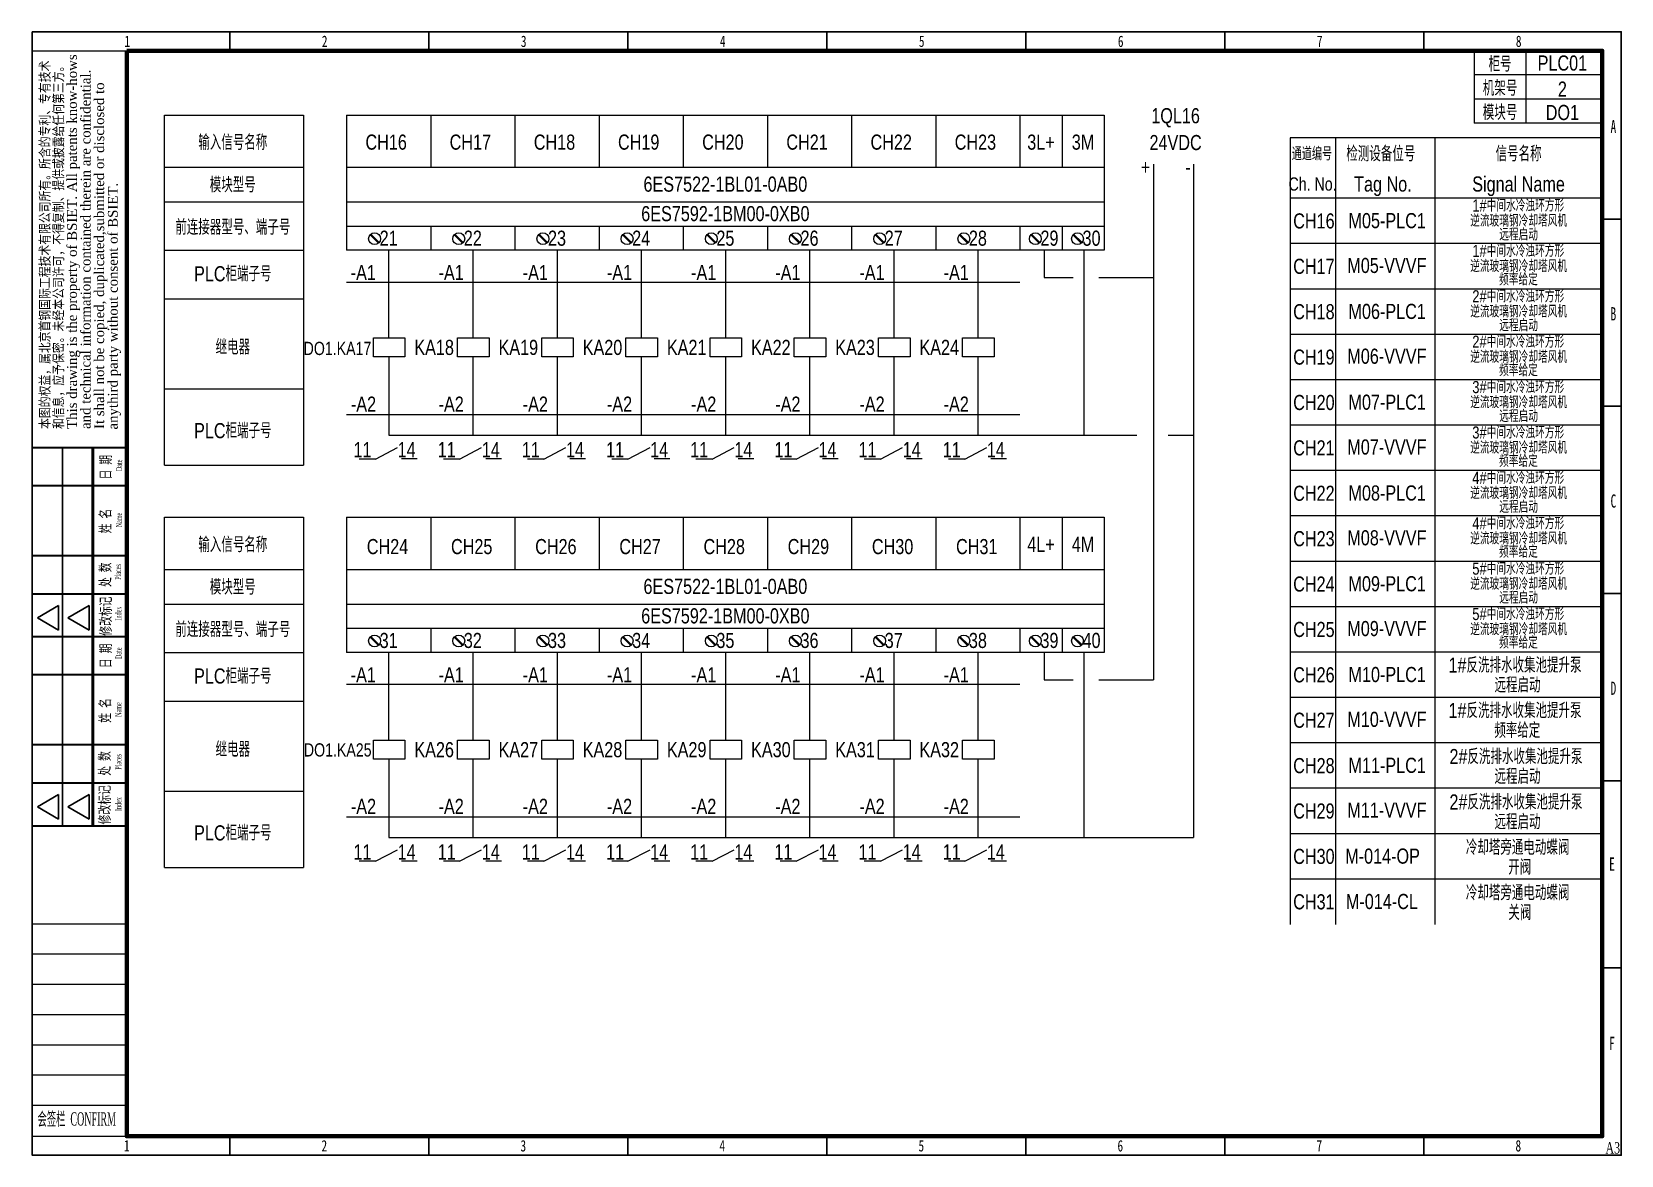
# Model space of a CAD drawing. Header units: millimetres. Extents: x -705761 to 1364679, y -410401 to 446404.
# Drawn here: x 810907 to 852919, y -47374 to -17674 of the extents above; entities that cross this region are included whole.
import ezdxf
from ezdxf.enums import TextEntityAlignment as Align

# ---------------------------------------------------------------- set-up
doc = ezdxf.new("R2010")
doc.units = ezdxf.units.MM
for name, color, linetype in [('1', 7, 'Continuous'), ('TK', 7, 'Continuous'), ('模板-签名-公用', 3, 'Continuous')]:
    doc.layers.add(name, color=color, linetype=linetype)
for name, color, linetype, lineweight in [('ECS_LEV_SYM_GEO_SCM', 7, 'Continuous', 0), ('图框', 7, 'Continuous', 13), ('层 63', 7, 'Continuous', 18)]:
    doc.layers.add(name, color=color, linetype=linetype, lineweight=lineweight)
doc.styles.add('bsee', font='BSDI_XW.shx', dxfattribs={"width": 0.8, "bigfont": 'BSDI_HZ.shx'})
doc.styles.add('LZ-Roman', font='times.ttf')
doc.styles.add('Style-Times New Roman', font='times.ttf')
doc.styles.add('Style-仿宋_GB2312', font='')
doc.styles.add('宋体', font='', dxfattribs={"width": 0.7, "height": 2.5})
doc.styles.add('宋体_1', font='', dxfattribs={"width": 0.7, "height": 2.386364})
doc.styles.get('Style-仿宋_GB2312').set_extended_font_data('仿宋_GB2312')
doc.styles.get('宋体').set_extended_font_data('SimSun')
doc.styles.get('宋体_1').set_extended_font_data('SimSun')

msp = doc.modelspace()

# ---------------------------------------------------------------- texts
at = {"layer": '1', "color": 7, "linetype": 'Continuous', "lineweight": 13, "style": 'bsee', "width": 0.8}
for s, height, p in [('柜号', 400, (849717.11, -18526.03)), ('PLC01', 400, (851364.38, -18500.19)), ('机架号', 400, (849717.11, -19166.03)), ('2', 400, (851364.38, -19188.61)), ('模块号', 400, (849717.11, -19806.03)), ('DO1', 400, (851364.38, -19807.32)), ('通道编号', 350, (844744.44, -20898.33)), ('检测设备位号', 400, (846564.94, -20898.33)), ('信号名称', 400, (850206.16, -20898.33)), ('Ch. No.', 350, (844761.1, -21698.33)), ('Tag No.', 400, (846620.58, -21698.33)), ('Signal Name', 400, (850206.16, -21698.33)), ('CH16', 400, (844796.5, -22673.83)), ('CH17', 400, (844796.5, -23873.83)), ('CH18', 400, (844796.5, -25073.83)), ('CH19', 400, (844796.5, -26273.83)), ('CH20', 400, (844796.5, -27473.83)), ('CH21', 400, (844796.5, -28673.83)), ('CH22', 400, (844796.5, -29873.83)), ('CH23', 400, (844796.5, -31073.83)), ('CH24', 400, (844796.5, -32273.83)), ('CH25', 400, (844796.5, -33473.83)), ('CH26', 400, (844796.5, -34673.83)), ('CH27', 400, (844796.5, -35873.83)), ('CH28', 400, (844796.5, -37073.83)), ('CH29', 400, (844796.5, -38273.83)), ('CH30', 400, (844796.5, -39473.83)), ('CH31', 400, (844796.5, -40673.83))]:
    msp.add_text(s, height=height, dxfattribs=at).set_placement(p, align=Align.MIDDLE_CENTER)
at = {"layer": '1', "color": 50, "lineweight": 35, "style": 'bsee', "width": 0.8}
for s, height, p in [('1#中间水冷浊环方形', 320, (848982.57, -22426.7)), ('M05-PLC1', 400, (845710.57, -22866.14)), ('逆流玻璃钢冷却塔风机', 320, (848928.18, -22826.7)), ('远程启动', 320, (849696.18, -23192.14)), ('1#中间水冷浊环方形', 320, (848982.57, -23626.7)), ('M05-VVVF', 400, (845679.81, -24050.76)), ('逆流玻璃钢冷却塔风机', 320, (848928.18, -24026.7)), ('频率给定', 320, (849691.14, -24378.75)), ('3#中间水冷浊环方形', 320, (848982.57, -27226.7)), ('M07-PLC1', 400, (845710.57, -27666.14)), ('逆流玻璃钢冷却塔风机', 320, (848928.18, -27626.7)), ('远程启动', 320, (849696.18, -27992.14)), ('3#中间水冷浊环方形', 320, (848982.57, -28426.7)), ('M07-VVVF', 400, (845679.81, -28850.76)), ('逆流玻璃钢冷却塔风机', 320, (848928.18, -28826.7)), ('频率给定', 320, (849691.14, -29178.75)), ('5#中间水冷浊环方形', 320, (848982.57, -32026.7)), ('M09-PLC1', 400, (845710.57, -32466.14)), ('逆流玻璃钢冷却塔风机', 320, (848928.18, -32426.7)), ('远程启动', 320, (849696.18, -32792.14)), ('5#中间水冷浊环方形', 320, (848982.57, -33226.7)), ('M09-VVVF', 400, (845679.81, -33650.76)), ('逆流玻璃钢冷却塔风机', 320, (848928.18, -33626.7)), ('频率给定', 320, (849691.14, -33978.75)), ('M11-PLC1', 400, (845710.57, -37266.14)), ('2#反洗排水收集池提升泵', 400, (848379.22, -37034.96)), ('远程启动', 400, (849570.4, -37559.96)), ('2#反洗排水收集池提升泵', 400, (848379.22, -38234.96)), ('M11-VVVF', 400, (845679.81, -38450.76)), ('远程启动', 400, (849570.4, -38759.96))]:
    msp.add_text(s, height=height, dxfattribs=at).set_placement(p)
at = {"layer": '1', "color": 7, "lineweight": 35, "style": 'bsee', "width": 0.8}
for s, height, p in [('2#中间水冷浊环方形', 320, (848982.57, -24826.7)), ('M06-PLC1', 400, (845710.57, -25266.14)), ('逆流玻璃钢冷却塔风机', 320, (848928.18, -25226.7)), ('远程启动', 320, (849696.18, -25592.14)), ('M06-VVVF', 400, (845679.81, -26450.76)), ('2#中间水冷浊环方形', 320, (848982.57, -26026.7)), ('逆流玻璃钢冷却塔风机', 320, (848928.18, -26426.7)), ('频率给定', 320, (849691.14, -26778.75)), ('4#中间水冷浊环方形', 320, (848982.57, -29626.7)), ('M08-PLC1', 400, (845710.57, -30066.14)), ('逆流玻璃钢冷却塔风机', 320, (848928.18, -30026.7)), ('远程启动', 320, (849696.18, -30392.14)), ('4#中间水冷浊环方形', 320, (848982.57, -30826.7)), ('M08-VVVF', 400, (845679.81, -31250.76)), ('逆流玻璃钢冷却塔风机', 320, (848928.18, -31226.7)), ('频率给定', 320, (849691.14, -31578.75)), ('1#反洗排水收集池提升泵', 400, (848354.61, -34618)), ('M10-PLC1', 400, (845710.57, -34866.14)), ('远程启动', 400, (849570.4, -35143)), ('M10-VVVF', 400, (845679.81, -36050.76)), ('1#反洗排水收集池提升泵', 400, (848354.61, -35818)), ('频率给定', 400, (849564.1, -36343))]:
    msp.add_text(s, height=height, dxfattribs=at).set_placement(p)
at = {"layer": '1', "color": 191, "lineweight": 35, "style": 'bsee', "width": 0.8}
for s, p in [('冷却塔旁通电动蝶阀', (848813.15, -39434.96)), ('M-014-OP', (845624.42, -39666.14)), ('开阀', (849933.15, -39959.96)), ('冷却塔旁通电动蝶阀', (848813.15, -40634.96)), ('M-014-CL', (845642.88, -40866.14)), ('关阀', (849935.67, -41159.96))]:
    msp.add_text(s, height=400, dxfattribs=at).set_placement(p)
at = {"layer": '层 63', "color": 52, "linetype": 'Continuous', "lineweight": 35, "ltscale": 10, "style": 'bsee', "width": 0.8}
for s, p in [('1QL16', (841140.66, -19893.09)), ('输入信号名称', (816220.4, -20598.3)), ('CH16', (820273.83, -20590.56)), ('CH17', (822498.83, -20590.56)), ('CH18', (824723.83, -20590.56)), ('CH19', (826948.83, -20590.56)), ('CH20', (829173.83, -20590.56)), ('CH21', (831398.83, -20590.56)), ('CH22', (833623.83, -20590.56)), ('CH23', (835848.83, -20590.56)), ('3L+', (837581.85, -20590.56)), ('3M', (838694.35, -20590.56)), ('24VDC', (841140.66, -20602.34)), ('+', (840346.11, -21250.13)), ('-', (841465.12, -21250.13)), ('模块型号', (816220.4, -21719.12)), ('6ES7522-1BL01-0AB0', (829240.16, -21701.64)), ('前连接器型号、端子号', (816220.4, -22839.95)), ('21', (820340.16, -23130.16)), ('22', (822565.16, -23130.16)), ('23', (824790.16, -23130.16)), ('24', (827015.16, -23130.16)), ('25', (829240.16, -23130.16)), ('26', (831465.16, -23130.16)), ('27', (833690.16, -23130.16)), ('28', (835915.16, -23130.16)), ('29', (837806.79, -23130.16)), ('30', (838919.29, -23130.16)), ('PLC柜端子号', (816220.4, -24071.05)), ('-A1', (821992.29, -24038.2)), ('-A1', (824217.29, -24038.2)), ('-A1', (826442.29, -24038.2)), ('-A1', (828667.29, -24038.2)), ('-A1', (830892.29, -24038.2)), ('-A1', (833117.29, -24038.2)), ('-A1', (835342.29, -24038.2)), ('继电器', (816220.4, -26007.82)), ('-A2', (821992.29, -27516.86)), ('-A2', (824217.29, -27516.86)), ('-A2', (826442.29, -27516.86)), ('-A2', (828667.29, -27516.86)), ('-A2', (830892.29, -27516.86)), ('-A2', (833117.29, -27516.86)), ('-A2', (835342.29, -27516.86)), ('PLC柜端子号', (816220.4, -28218.33)), ('输入信号名称', (816220.4, -31232.47)), ('CH24', (820309.94, -31283.47)), ('CH25', (822534.94, -31283.47)), ('CH26', (824759.94, -31283.47)), ('CH27', (826984.94, -31283.47)), ('CH28', (829209.94, -31283.47)), ('CH29', (831434.94, -31283.47)), ('CH30', (833659.94, -31283.47)), ('CH31', (835884.94, -31283.47)), ('4L+', (837581.85, -31224.73)), ('4M', (838694.35, -31224.73)), ('模块型号', (816220.4, -32353.29)), ('6ES7522-1BL01-0AB0', (829240.16, -32335.8)), ('前连接器型号、端子号', (816220.4, -33474.11)), ('31', (820340.16, -33764.33)), ('32', (822565.16, -33764.33)), ('33', (824790.16, -33764.33)), ('34', (827015.16, -33764.33)), ('35', (829240.16, -33764.33)), ('36', (831465.16, -33764.33)), ('37', (833690.16, -33764.33)), ('38', (835915.16, -33764.33)), ('39', (837806.79, -33764.33)), ('40', (838919.29, -33764.33)), ('PLC柜端子号', (816220.4, -34705.22)), ('-A1', (821992.29, -34672.36)), ('-A1', (824217.29, -34672.36)), ('-A1', (826442.29, -34672.36)), ('-A1', (828667.29, -34672.36)), ('-A1', (830892.29, -34672.36)), ('-A1', (833117.29, -34672.36)), ('-A1', (835342.29, -34672.36)), ('继电器', (816220.4, -36641.99)), ('-A2', (821992.29, -38151.02)), ('-A2', (824217.29, -38151.02)), ('-A2', (826442.29, -38151.02)), ('-A2', (828667.29, -38151.02)), ('-A2', (830892.29, -38151.02)), ('-A2', (833117.29, -38151.02)), ('-A2', (835342.29, -38151.02)), ('PLC柜端子号', (816220.4, -38852.5))]:
    msp.add_text(s, height=400, dxfattribs=at).set_placement(p, align=Align.MIDDLE_CENTER)
at = {"layer": '层 63', "color": 7, "linetype": 'Continuous', "lineweight": 35, "ltscale": 10, "style": 'bsee', "width": 0.8}
for p in [(829240.16, -22480.8), (829240.16, -33114.97)]:
    msp.add_text('6ES7592-1BM00-0XB0', height=400, dxfattribs=at).set_placement(p, align=Align.MIDDLE_CENTER)
at = {"layer": '层 63', "color": 52, "linetype": 'Continuous', "lineweight": 35, "ltscale": 10, "style": 'bsee', "width": 0.8}
for s, height, p in [('-A1', 400, (820002.87, -24038.2)), ('DO1.KA17', 350, (819882.12, -26045.08)), ('KA18', 400, (822065.4, -26017.66)), ('KA19', 400, (824290.4, -26017.66)), ('KA20', 400, (826515.4, -26017.66)), ('KA21', 400, (828740.4, -26017.66)), ('KA22', 400, (830965.4, -26017.66)), ('KA23', 400, (833190.4, -26017.66)), ('KA24', 400, (835415.4, -26017.66)), ('-A2', 400, (820007.67, -27516.86)), ('11', 400, (819886.66, -28722)), ('14', 400, (821052.77, -28722)), ('11', 400, (822111.66, -28722)), ('14', 400, (823277.77, -28722)), ('11', 400, (824336.66, -28722)), ('14', 400, (825502.77, -28722)), ('11', 400, (826561.66, -28722)), ('14', 400, (827727.77, -28722)), ('11', 400, (828786.66, -28722)), ('14', 400, (829952.77, -28722)), ('11', 400, (831011.66, -28722)), ('14', 400, (832177.77, -28722)), ('11', 400, (833236.66, -28722)), ('14', 400, (834402.77, -28722)), ('11', 400, (835461.66, -28722)), ('14', 400, (836627.77, -28722)), ('-A1', 400, (820002.87, -34672.36)), ('DO1.KA25', 350, (819888.54, -36658.57)), ('KA26', 400, (822065.4, -36651.83)), ('KA27', 400, (824290.4, -36651.83)), ('KA28', 400, (826515.4, -36651.83)), ('KA29', 400, (828740.4, -36651.83)), ('KA30', 400, (830965.4, -36651.83)), ('KA31', 400, (833190.4, -36651.83)), ('KA32', 400, (835415.4, -36651.83)), ('-A2', 400, (820007.67, -38151.02)), ('11', 400, (819886.66, -39356.17)), ('14', 400, (821052.77, -39356.17)), ('11', 400, (822111.66, -39356.17)), ('14', 400, (823277.77, -39356.17)), ('11', 400, (824336.66, -39356.17)), ('14', 400, (825502.77, -39356.17)), ('11', 400, (826561.66, -39356.17)), ('14', 400, (827727.77, -39356.17)), ('11', 400, (828786.66, -39356.17)), ('14', 400, (829952.77, -39356.17)), ('11', 400, (831011.66, -39356.17)), ('14', 400, (832177.77, -39356.17)), ('11', 400, (833236.66, -39356.17)), ('14', 400, (834402.77, -39356.17)), ('11', 400, (835461.66, -39356.17)), ('14', 400, (836627.77, -39356.17))]:
    msp.add_text(s, height=height, dxfattribs=at).set_placement(p, align=Align.MIDDLE_RIGHT)

# ---------------------------------------------------------------- blocks, each defined once
blk = doc.blocks.new('*U705')
at = {"layer": 'ECS_LEV_SYM_GEO_SCM', "color": 7, "linetype": 'Continuous', "lineweight": 13, "ltscale": 10000}
for p, q in [((1.01, -1.2), (-1.2, 1.01)), ((1.2, -1.01), (-1.01, 1.2))]:
    blk.add_line(p, q, dxfattribs=at)
blk.add_circle((0, 0), 1.57, dxfattribs=at)
blk = doc.blocks.new('BSIET_通用图框_A3_1')
at = {"layer": '图框', "color": 7, "linetype": 'Continuous', "lineweight": 25}
for p, q in [((-367.8, 297), (-367.8, 292)), ((-315.2, 297), (-315.2, 292)), ((-262.6, 297), (-262.6, 292)), ((-210, 297), (-210, 292)), ((-157.4, 297), (-157.4, 292)), ((-104.8, 297), (-104.8, 292)), ((-52.2, 297), (-52.2, 292)), ((0, 247.5), (-5, 247.5)), ((0, 198), (-5, 198)), ((-420, 187), (-395, 187)), ((-412, 187), (-412, 87)), ((0, 148.5), (-5, 148.5)), ((-413.03, 145.32), (-418.65, 142.07)), ((-413.03, 138.82), (-413.03, 145.32)), ((-404.96, 145.32), (-410.58, 142.07)), ((-404.96, 138.82), (-404.96, 145.32)), ((-418.65, 142.07), (-413.03, 138.82)), ((-410.58, 142.07), (-404.96, 138.82)), ((0, 99), (-5, 99)), ((-413.03, 95.32), (-418.65, 92.07)), ((-413.03, 88.82), (-413.03, 95.32)), ((-404.96, 95.32), (-410.58, 92.07)), ((-404.96, 88.82), (-404.96, 95.32)), ((-418.65, 92.07), (-413.03, 88.82)), ((-410.58, 92.07), (-404.96, 88.82)), ((0, 49.5), (-5, 49.5)), ((-367.8, 0), (-367.8, 5)), ((-315.2, 0), (-315.2, 5)), ((-262.6, 0), (-262.6, 5)), ((-210, 0), (-210, 5)), ((-157.4, 0), (-157.4, 5)), ((-104.8, 0), (-104.8, 5)), ((-52.2, 0), (-52.2, 5))]:
    blk.add_line(p, q, dxfattribs=at)
at = {"layer": '图框', "color": 7, "linetype": 'Continuous', "lineweight": 20}
for p, q in [((-420, 292), (-395, 292)), ((-420, 292), (-395, 292)), ((-420, 292), (-395, 292)), ((-420, 292), (-395, 292)), ((-420, 187), (-395, 187)), ((-420, 187), (-395, 187)), ((-420.12, 61.21), (-395.12, 61.21)), ((-420, 61.21), (-395, 61.21)), ((-420, 61.21), (-395, 61.21)), ((-420, 61.21), (-395, 61.21)), ((-420.02, 53.21), (-395.02, 53.21)), ((-420.02, 53.21), (-395.02, 53.21)), ((-420.02, 53.21), (-395.02, 53.21)), ((-420, 53.21), (-395, 53.21)), ((-420, 45.21), (-395, 45.21)), ((-420, 37.21), (-395, 37.21)), ((-420, 29.21), (-395, 29.21)), ((-420, 21.21), (-395, 21.21)), ((-420, 13.21), (-395, 13.21)), ((-420, 5), (-395, 5))]:
    blk.add_line(p, q, dxfattribs=at)
at = {"layer": '图框', "color": 7, "linetype": 'Continuous', "lineweight": 35}
for p, q in [((-395, 187), (-420, 187)), ((-395, 187), (-420, 187)), ((-394.92, 177), (-420, 177)), ((-394.92, 158.45), (-420, 158.45)), ((-395.06, 148.35), (-420, 148.35)), ((-395, 137), (-420, 137)), ((-395, 137), (-420, 137)), ((-394.92, 127), (-420, 127)), ((-394.92, 108.45), (-420, 108.45)), ((-395.06, 98.35), (-420, 98.35)), ((-395, 87), (-420, 87))]:
    blk.add_line(p, q, dxfattribs=at)
at = {"layer": '图框', "color": 7, "linetype": 'Continuous', "lineweight": 50}
blk.add_line((-404, 187), (-404, 87), dxfattribs=at)
at = {"layer": '图框', "lineweight": 25}
blk.add_lwpolyline([(-420, 297), (0, 297), (0, 0), (-420, 0)], close=True, dxfattribs=at)
at = {"layer": '图框', "lineweight": 100}
blk.add_lwpolyline([(-395, 292), (-5, 292), (-5, 5), (-395, 5)], close=True, dxfattribs=at)
at = {"layer": 'TK', "style": '宋体_1', "width": 0.7, "flags": 3}
for tag, p in [('LZCO_NGZBS-W50-H30-D10_T7', (-43.87, 279.75)), ('LZCO_NJN-W50-H30-D10_T7', (-42.73, 248.65))]:
    blk.add_attdef(tag, text='', height=3, dxfattribs=at).set_placement(p, align=Align.MIDDLE_CENTER)
at = {"layer": 'TK', "style": '宋体', "width": 0.7, "flags": 3}
for tag, p in [('LZHQ_N会签6_T6_H6', (-407.25, 57.08)), ('LZHQ_N会签5_T6_H6', (-407.25, 49.08)), ('LZHQ_N会签4_T6_H6', (-407.25, 41.08)), ('LZHQ_N会签3_T6_H6', (-407.25, 33.08)), ('LZHQ_N会签2_T6_H6', (-407.25, 25.08)), ('LZHQ_N会签1_T6_H6', (-407.25, 17.08))]:
    blk.add_attdef(tag, text='', height=2.5, dxfattribs=at).set_placement(p, align=Align.MIDDLE)
at = {"layer": '图框', "color": 7, "linetype": 'Continuous', "lineweight": 25}
for s, height, style, width, p in [('1', 3, 'Style-仿宋_GB2312', 0.733334, (-394.89, 294.49)), ('2', 3, 'Style-仿宋_GB2312', 0.733334, (-342.7, 294.49)), ('3', 3, 'Style-仿宋_GB2312', 0.733334, (-290.1, 294.49)), ('4', 3, 'Style-仿宋_GB2312', 0.733334, (-237.5, 294.49)), ('5', 3, 'Style-仿宋_GB2312', 0.733334, (-184.9, 294.49)), ('6', 3, 'Style-仿宋_GB2312', 0.733334, (-132.3, 294.49)), ('7', 3, 'Style-仿宋_GB2312', 0.733334, (-79.7, 294.49)), ('8', 3, 'Style-仿宋_GB2312', 0.733334, (-27.1, 294.49)), ('A', 3.5, 'Style-仿宋_GB2312', 0.628572, (-2.07, 271.95)), ('B', 3.5, 'Style-仿宋_GB2312', 0.628572, (-2.07, 222.45)), ('C', 3.5, 'Style-仿宋_GB2312', 0.628572, (-2.07, 172.95)), ('D', 3.5, 'Style-仿宋_GB2312', 0.628572, (-2.07, 123.45)), ('E', 3.5, 'Style-仿宋_GB2312', 0.628572, (-2.43, 76.97)), ('F', 3.5, 'Style-仿宋_GB2312', 0.628572, (-2.43, 29.56)), ('1', 3, 'Style-仿宋_GB2312', 0.733334, (-395, 2.5)), ('2', 3, 'Style-仿宋_GB2312', 0.733334, (-342.8, 2.5)), ('3', 3, 'Style-仿宋_GB2312', 0.733334, (-290.2, 2.5)), ('4', 3, 'Style-仿宋_GB2312', 0.733334, (-237.6, 2.5)), ('5', 3, 'Style-仿宋_GB2312', 0.733334, (-185, 2.5)), ('6', 3, 'Style-仿宋_GB2312', 0.733334, (-132.4, 2.5)), ('7', 3, 'Style-仿宋_GB2312', 0.733334, (-79.8, 2.5)), ('8', 3, 'Style-仿宋_GB2312', 0.733334, (-27.2, 2.5)), ('A3', 3, 'Style-Times New Roman', 0.7, (-2.23, 1.95))]:
    blk.add_text(s, height=height, dxfattribs=dict(at, style=style, width=width)).set_placement(p, align=Align.MIDDLE_CENTER)
at = {"layer": '图框', "color": 7, "linetype": 'Continuous', "lineweight": 20, "style": 'LZ-Roman'}
for s, p in [('This drawing is the property of BSIET. All patents know-hows', (-410.8, 192)), ('and technical information contained therein are confidential.', (-407.2, 192)), ('It shall not be copied, duplicated,submitted or disclosed to ', (-403.6, 192))]:
    blk.add_text(s, height=2.6, rotation=90, dxfattribs=at).set_placement(p, align=Align.TOP_LEFT)
at = {"layer": '图框', "color": 7, "linetype": 'Continuous', "lineweight": 20, "style": 'Style-仿宋_GB2312', "width": 0.807692}
blk.add_text('本图的权益，属北京首钢国际工程技术有限公司所有。所含的专利、专有技术', height=2.6, rotation=90, dxfattribs=at).set_placement((-418, 192), align=Align.TOP_LEFT)
at = {"layer": '图框', "color": 7, "linetype": 'Continuous'}
for s, height, style, width, p in [('和信息，应予保密。未经本公司许可，不得复制、提供或披露给任何第三方。', 2.6, 'Style-仿宋_GB2312', 0.807692, (-411.8, 192)), ('Name', 1.6, 'Style-Times New Roman', 0.55, (-396.29, 165.99)), ('Places', 1.6, 'Style-Times New Roman', 0.55, (-396.54, 152.12)), ('Index', 1.6, 'Style-Times New Roman', 0.55, (-396.43, 141.36)), ('Name', 1.6, 'Style-Times New Roman', 0.55, (-396.44, 115.88)), ('Places', 1.6, 'Style-Times New Roman', 0.55, (-396.43, 101.92)), ('Index', 1.6, 'Style-Times New Roman', 0.55, (-396.46, 90.97))]:
    blk.add_text(s, height=height, rotation=90, dxfattribs=dict(at, style=style, width=width)).set_placement(p)
at = {"layer": '图框', "color": 7, "linetype": 'Continuous', "style": 'LZ-Roman'}
blk.add_text('anythird party without consent of BSIET.', height=2.6, rotation=90, dxfattribs=at).set_placement((-397.4, 191.84))
at = {"layer": '图框', "color": 7, "linetype": 'Continuous', "lineweight": 20, "style": 'Style-仿宋_GB2312', "width": 0.678571}
for s, p in [('日 期', (-399.21, 178.68)), ('姓 名', (-399.32, 164.4)), ('处 数', (-399.32, 150.23)), ('修改标记', (-399.21, 137.34)), ('日 期', (-399.21, 128.79)), ('姓 名', (-399.38, 114.34)), ('处 数', (-399.49, 100.34)), ('修改标记', (-399.49, 87.45))]:
    blk.add_text(s, height=2.8, rotation=90, dxfattribs=at).set_placement(p)
at = {"layer": '图框', "color": 7, "linetype": 'Continuous', "lineweight": 25, "style": 'Style-Times New Roman', "width": 0.55}
for p in [(-396.24, 180.85), (-396.4, 131.18)]:
    blk.add_text('Date', height=1.6, rotation=90, dxfattribs=at).set_placement(p)
at = {"layer": '图框', "color": 7, "linetype": 'Continuous', "style": 'Style-Times New Roman', "width": 0.5}
blk.add_text('会签栏  CONFIRM', height=3.5, dxfattribs=at).set_placement((-418.59, 7.85))
at = {"layer": '模板-签名-公用', "style": '宋体', "width": 0.7, "flags": 3}
blk.add_attdef('LZFRAME', (-40.91, 2.06), '', height=3, dxfattribs=at)
at = {"layer": '模板-签名-公用', "style": '宋体', "width": 0.7}
blk.add_attdef('LZTQINS', text='', height=2, dxfattribs=at).set_placement((-5, 5), align=Align.MIDDLE)

# ---------------------------------------------------------------- linework, layer by layer
at = {"layer": '1', "color": 7, "linetype": 'Continuous', "lineweight": 13}
for p, q in [((849036.59, -18173.83), (849036.59, -20093.83)), ((849036.59, -18173.83), (852419.33, -18173.83)), ((850397.62, -18173.83), (850397.62, -20093.83)), ((852419.33, -18813.83), (849036.59, -18813.83)), ((852419.33, -19453.83), (849036.59, -19453.83)), ((852419.33, -20093.83), (849036.59, -20093.83)), ((852419.33, -20473.83), (844169.33, -20473.83)), ((844169.33, -20473.83), (844169.33, -41273.83)), ((845369.33, -20473.83), (845369.33, -41273.83)), ((847996.43, -20473.83), (847996.43, -41273.83)), ((852419.33, -22073.83), (844169.33, -22073.83)), ((852419.33, -23273.83), (844169.33, -23273.83)), ((852419.33, -24473.83), (844169.33, -24473.83)), ((852419.33, -25673.83), (844169.33, -25673.83)), ((852419.33, -26873.83), (844169.33, -26873.83)), ((852419.33, -28073.83), (844169.33, -28073.83)), ((852419.33, -29273.83), (844169.33, -29273.83)), ((852419.33, -30473.83), (844169.33, -30473.83)), ((852419.33, -31673.83), (844169.33, -31673.83)), ((852419.33, -32873.83), (844169.33, -32873.83)), ((852419.33, -34073.83), (844169.33, -34073.83)), ((852419.33, -35273.83), (844169.33, -35273.83)), ((852419.33, -36473.83), (844169.33, -36473.83)), ((852419.33, -37673.83), (844169.33, -37673.83)), ((852419.33, -38873.83), (844169.33, -38873.83)), ((852419.33, -40073.83), (844169.33, -40073.83))]:
    msp.add_line(p, q, dxfattribs=at)
at = {"layer": '层 63', "color": 52, "linetype": 'Continuous', "lineweight": 13, "ltscale": 10}
for p, q in [((814419.33, -19876), (818086, -19876)), ((814419.33, -29134.33), (814419.33, -19876)), ((818086, -19876), (818086, -29134.33)), ((819227.66, -19876), (819227.66, -23451)), ((819227.66, -19876), (839252.66, -19876)), ((821452.66, -19876), (821452.66, -21251)), ((823677.66, -19876), (823677.66, -21251)), ((825902.66, -19876), (825902.66, -21251)), ((828127.66, -19876), (828127.66, -21251)), ((830352.66, -19876), (830352.66, -21251)), ((832577.66, -19876), (832577.66, -21251)), ((834802.66, -19876), (834802.66, -21251)), ((837027.66, -19876), (837027.66, -21251)), ((838140.16, -19876), (838140.16, -21251)), ((839252.66, -19876), (839252.66, -23451)), ((814419.33, -21251), (818086, -21251)), ((819227.66, -21251), (839252.66, -21251)), ((840554.59, -21173.45), (840554.59, -34803.8)), ((841617.83, -21173.45), (841617.83, -38975.03)), ((814419.33, -22167.66), (818086, -22167.66)), ((819227.66, -22167.66), (839252.66, -22167.66)), ((819227.66, -22167.66), (839252.66, -22167.66)), ((819227.66, -22167.66), (839252.66, -22167.66)), ((819227.66, -22809.33), (839252.66, -22809.33)), ((821452.66, -22809.33), (821452.66, -23451)), ((823677.66, -22809.33), (823677.66, -23451)), ((825902.66, -22809.33), (825902.66, -23451)), ((828127.66, -22809.33), (828127.66, -23451)), ((830352.66, -22809.33), (830352.66, -23451)), ((832577.66, -22809.33), (832577.66, -23451)), ((834802.66, -22809.33), (834802.66, -23451)), ((837027.66, -22809.33), (837027.66, -23451)), ((838140.16, -22809.33), (838140.16, -23451)), ((814419.33, -23451), (818086, -23451)), ((839252.66, -23451), (819227.66, -23451)), ((833635.04, -23451), (819227.66, -23451)), ((820340.16, -23451), (820340.16, -25769.14)), ((822565.16, -23451), (822565.16, -25769.14)), ((824790.16, -23451), (824790.16, -25769.14)), ((827015.16, -23451), (827015.16, -25769.14)), ((829240.16, -23451), (829240.16, -25769.14)), ((831465.16, -23451), (831465.16, -25769.14)), ((833690.16, -23451), (833690.16, -25769.14)), ((835915.16, -23451), (835915.16, -25769.14)), ((837665.97, -23451), (837665.97, -24169.63)), ((838712.47, -23451), (838712.47, -28340.86)), ((819227.66, -24290.43), (837027.66, -24290.43)), ((837665.97, -24169.63), (838432.61, -24169.63)), ((839110.28, -24169.63), (840554.59, -24169.63)), ((814419.33, -24734.33), (818086, -24734.33)), ((820342.18, -26266.18), (820342.18, -28340.86)), ((822567.18, -26266.18), (822567.18, -28340.86)), ((824792.18, -26266.18), (824792.18, -28340.86)), ((827017.18, -26266.18), (827017.18, -28340.86)), ((829242.18, -26266.18), (829242.18, -28340.86)), ((831467.18, -26266.18), (831467.18, -28340.86)), ((833692.18, -26266.18), (833692.18, -28340.86)), ((835917.18, -26266.18), (835917.18, -28340.86)), ((814419.33, -27113.54), (818086, -27113.54)), ((819227.66, -27789.68), (837027.66, -27789.68)), ((820342.18, -28340.86), (840114.76, -28340.86)), ((840944.46, -28340.86), (841617.83, -28340.86)), ((819990.85, -28969.5), (819562.88, -28969.5)), ((819990.85, -28969.5), (820573.32, -28662.77)), ((821094.12, -28967.67), (820681.5, -28967.67)), ((822215.85, -28969.5), (821787.88, -28969.5)), ((822215.85, -28969.5), (822798.32, -28662.77)), ((823319.12, -28967.67), (822906.5, -28967.67)), ((824440.85, -28969.5), (824012.88, -28969.5)), ((824440.85, -28969.5), (825023.32, -28662.77)), ((825544.12, -28967.67), (825131.5, -28967.67)), ((826665.85, -28969.5), (826237.88, -28969.5)), ((826665.85, -28969.5), (827248.32, -28662.77)), ((827769.12, -28967.67), (827356.5, -28967.67)), ((828890.85, -28969.5), (828462.88, -28969.5)), ((828890.85, -28969.5), (829473.32, -28662.77)), ((829994.12, -28967.67), (829581.5, -28967.67)), ((831115.85, -28969.5), (830687.88, -28969.5)), ((831115.85, -28969.5), (831698.32, -28662.77)), ((832219.12, -28967.67), (831806.5, -28967.67)), ((833340.84, -28969.5), (832912.88, -28969.5)), ((833340.84, -28969.5), (833923.32, -28662.77)), ((834444.12, -28967.67), (834031.5, -28967.67)), ((835565.84, -28969.5), (835137.88, -28969.5)), ((835565.84, -28969.5), (836148.32, -28662.77)), ((836669.12, -28967.67), (836256.5, -28967.67)), ((814419.33, -29134.33), (818086, -29134.33)), ((814419.33, -30510.16), (818086, -30510.16)), ((814419.33, -39768.49), (814419.33, -30510.16)), ((818086, -30510.16), (818086, -39768.49)), ((819227.66, -30510.16), (819227.66, -34085.16)), ((819227.66, -30510.16), (839252.66, -30510.16)), ((821452.66, -30510.16), (821452.66, -31885.16)), ((823677.66, -30510.16), (823677.66, -31885.16)), ((825902.66, -30510.16), (825902.66, -31885.16)), ((828127.66, -30510.16), (828127.66, -31885.16)), ((830352.66, -30510.16), (830352.66, -31885.16)), ((832577.66, -30510.16), (832577.66, -31885.16)), ((834802.66, -30510.16), (834802.66, -31885.16)), ((837027.66, -30510.16), (837027.66, -31885.16)), ((838140.16, -30510.16), (838140.16, -31885.16)), ((839252.66, -30510.16), (839252.66, -34085.16)), ((814419.33, -31885.16), (818086, -31885.16)), ((819227.66, -31885.16), (839252.66, -31885.16)), ((814419.33, -32801.83), (818086, -32801.83)), ((819227.66, -32801.83), (839252.66, -32801.83)), ((819227.66, -33443.49), (839252.66, -33443.49)), ((821452.66, -33443.49), (821452.66, -34085.16)), ((823677.66, -33443.49), (823677.66, -34085.16)), ((825902.66, -33443.49), (825902.66, -34085.16)), ((828127.66, -33443.49), (828127.66, -34085.16)), ((830352.66, -33443.49), (830352.66, -34085.16)), ((832577.66, -33443.49), (832577.66, -34085.16)), ((834802.66, -33443.49), (834802.66, -34085.16)), ((837027.66, -33443.49), (837027.66, -34085.16)), ((838140.16, -33443.49), (838140.16, -34085.16)), ((814419.33, -34085.16), (818086, -34085.16)), ((839252.66, -34085.16), (819227.66, -34085.16)), ((833635.04, -34085.16), (819227.66, -34085.16)), ((820340.16, -34085.16), (820340.16, -36403.31)), ((822565.16, -34085.16), (822565.16, -36403.31)), ((824790.16, -34085.16), (824790.16, -36403.31)), ((827015.16, -34085.16), (827015.16, -36403.31)), ((829240.16, -34085.16), (829240.16, -36403.31)), ((831465.16, -34085.16), (831465.16, -36403.31)), ((833690.16, -34085.16), (833690.16, -36403.31)), ((835915.16, -34085.16), (835915.16, -36403.31)), ((837665.97, -34085.16), (837665.97, -34803.8)), ((838712.47, -34085.16), (838712.47, -38975.03)), ((837665.97, -34803.8), (838432.61, -34803.8)), ((839110.28, -34803.8), (840554.59, -34803.8)), ((819227.66, -34924.59), (837027.66, -34924.59)), ((814419.33, -35368.49), (818086, -35368.49)), ((820342.18, -36900.35), (820342.18, -38975.03)), ((822567.18, -36900.35), (822567.18, -38975.03)), ((824792.18, -36900.35), (824792.18, -38975.03)), ((827017.18, -36900.35), (827017.18, -38975.03)), ((829242.18, -36900.35), (829242.18, -38975.03)), ((831467.18, -36900.35), (831467.18, -38975.03)), ((833692.18, -36900.35), (833692.18, -38975.03)), ((835917.18, -36900.35), (835917.18, -38975.03)), ((814419.33, -37747.7), (818086, -37747.7)), ((819227.66, -38423.84), (837027.66, -38423.84)), ((820342.18, -38975.03), (841617.83, -38975.03)), ((819990.85, -39603.67), (820573.32, -39296.93)), ((822215.85, -39603.67), (822798.32, -39296.93)), ((824440.85, -39603.67), (825023.32, -39296.93)), ((826665.85, -39603.67), (827248.32, -39296.93)), ((828890.85, -39603.67), (829473.32, -39296.93)), ((831115.85, -39603.67), (831698.32, -39296.93)), ((833340.84, -39603.67), (833923.32, -39296.93)), ((835565.84, -39603.67), (836148.32, -39296.93)), ((814419.33, -39768.49), (818086, -39768.49)), ((819990.85, -39603.67), (819562.88, -39603.67)), ((821094.12, -39601.84), (820681.5, -39601.83)), ((822215.85, -39603.67), (821787.88, -39603.67)), ((823319.12, -39601.84), (822906.5, -39601.83)), ((824440.85, -39603.67), (824012.88, -39603.67)), ((825544.12, -39601.84), (825131.5, -39601.83)), ((826665.85, -39603.67), (826237.88, -39603.67)), ((827769.12, -39601.84), (827356.5, -39601.83)), ((828890.85, -39603.67), (828462.88, -39603.67)), ((829994.12, -39601.84), (829581.5, -39601.83)), ((831115.85, -39603.67), (830687.88, -39603.67)), ((832219.12, -39601.84), (831806.5, -39601.83)), ((833340.84, -39603.67), (832912.88, -39603.67)), ((834444.12, -39601.84), (834031.5, -39601.83)), ((835565.84, -39603.67), (835137.88, -39603.67)), ((836669.12, -39601.84), (836256.5, -39601.83))]:
    msp.add_line(p, q, dxfattribs=at)
for points in [[(819936.01, -25769.14), (820770.62, -25769.14), (820770.62, -26266.18), (819936.01, -26266.18)], [(822161.01, -25769.14), (822995.62, -25769.14), (822995.62, -26266.18), (822161.01, -26266.18)], [(824386.01, -25769.14), (825220.62, -25769.14), (825220.62, -26266.18), (824386.01, -26266.18)], [(826611.01, -25769.14), (827445.62, -25769.14), (827445.62, -26266.18), (826611.01, -26266.18)], [(828836.01, -25769.14), (829670.62, -25769.14), (829670.62, -26266.18), (828836.01, -26266.18)], [(831061.01, -25769.14), (831895.62, -25769.14), (831895.62, -26266.18), (831061.01, -26266.18)], [(833286.01, -25769.14), (834120.62, -25769.14), (834120.62, -26266.18), (833286.01, -26266.18)], [(835511.01, -25769.14), (836345.62, -25769.14), (836345.62, -26266.18), (835511.01, -26266.18)], [(819936.01, -36403.31), (820770.62, -36403.31), (820770.62, -36900.35), (819936.01, -36900.35)], [(822161.01, -36403.31), (822995.62, -36403.31), (822995.62, -36900.35), (822161.01, -36900.35)], [(824386.01, -36403.31), (825220.62, -36403.31), (825220.62, -36900.35), (824386.01, -36900.35)], [(826611.01, -36403.31), (827445.62, -36403.31), (827445.62, -36900.35), (826611.01, -36900.35)], [(828836.01, -36403.31), (829670.62, -36403.31), (829670.62, -36900.35), (828836.01, -36900.35)], [(831061.01, -36403.31), (831895.62, -36403.31), (831895.62, -36900.35), (831061.01, -36900.35)], [(833286.01, -36403.31), (834120.62, -36403.31), (834120.62, -36900.35), (833286.01, -36900.35)], [(835511.01, -36403.31), (836345.62, -36403.31), (836345.62, -36900.35), (835511.01, -36900.35)]]:
    msp.add_3dface(points, dxfattribs=at)

# ---------------------------------------------------------------- block references
at = {"layer": '图框', "xscale": 100, "yscale": 100, "zscale": 100}
msp.add_blockref('BSIET_通用图框_A3_1', (852919.33, -47373.83), dxfattribs=at)
at = {"layer": '层 63', "color": 52, "linetype": 'Continuous', "lineweight": 13, "ltscale": 10, "xscale": 100, "yscale": 100, "zscale": 100}
for p in [(819967.94, -23144.38), (822192.94, -23144.38), (824417.94, -23144.38), (826642.94, -23144.38), (828867.94, -23144.38), (831092.94, -23144.38), (833317.94, -23144.38), (835542.94, -23144.38), (837434.57, -23144.38), (838547.07, -23144.38), (819967.94, -33778.54), (822192.94, -33778.54), (824417.94, -33778.54), (826642.94, -33778.54), (828867.94, -33778.54), (831092.94, -33778.54), (833317.94, -33778.54), (835542.94, -33778.54), (837434.57, -33778.54), (838547.07, -33778.54)]:
    msp.add_blockref('*U705', p, dxfattribs=at)

msp.set_redraw_order([(e.dxf.handle, doc.entitydb.next_handle()) for e in msp.query("TEXT MTEXT ATTDEF DIMENSION ARC_DIMENSION")])  # texts and dimensions are drawn at this point

doc.saveas('drawing.dxf')
